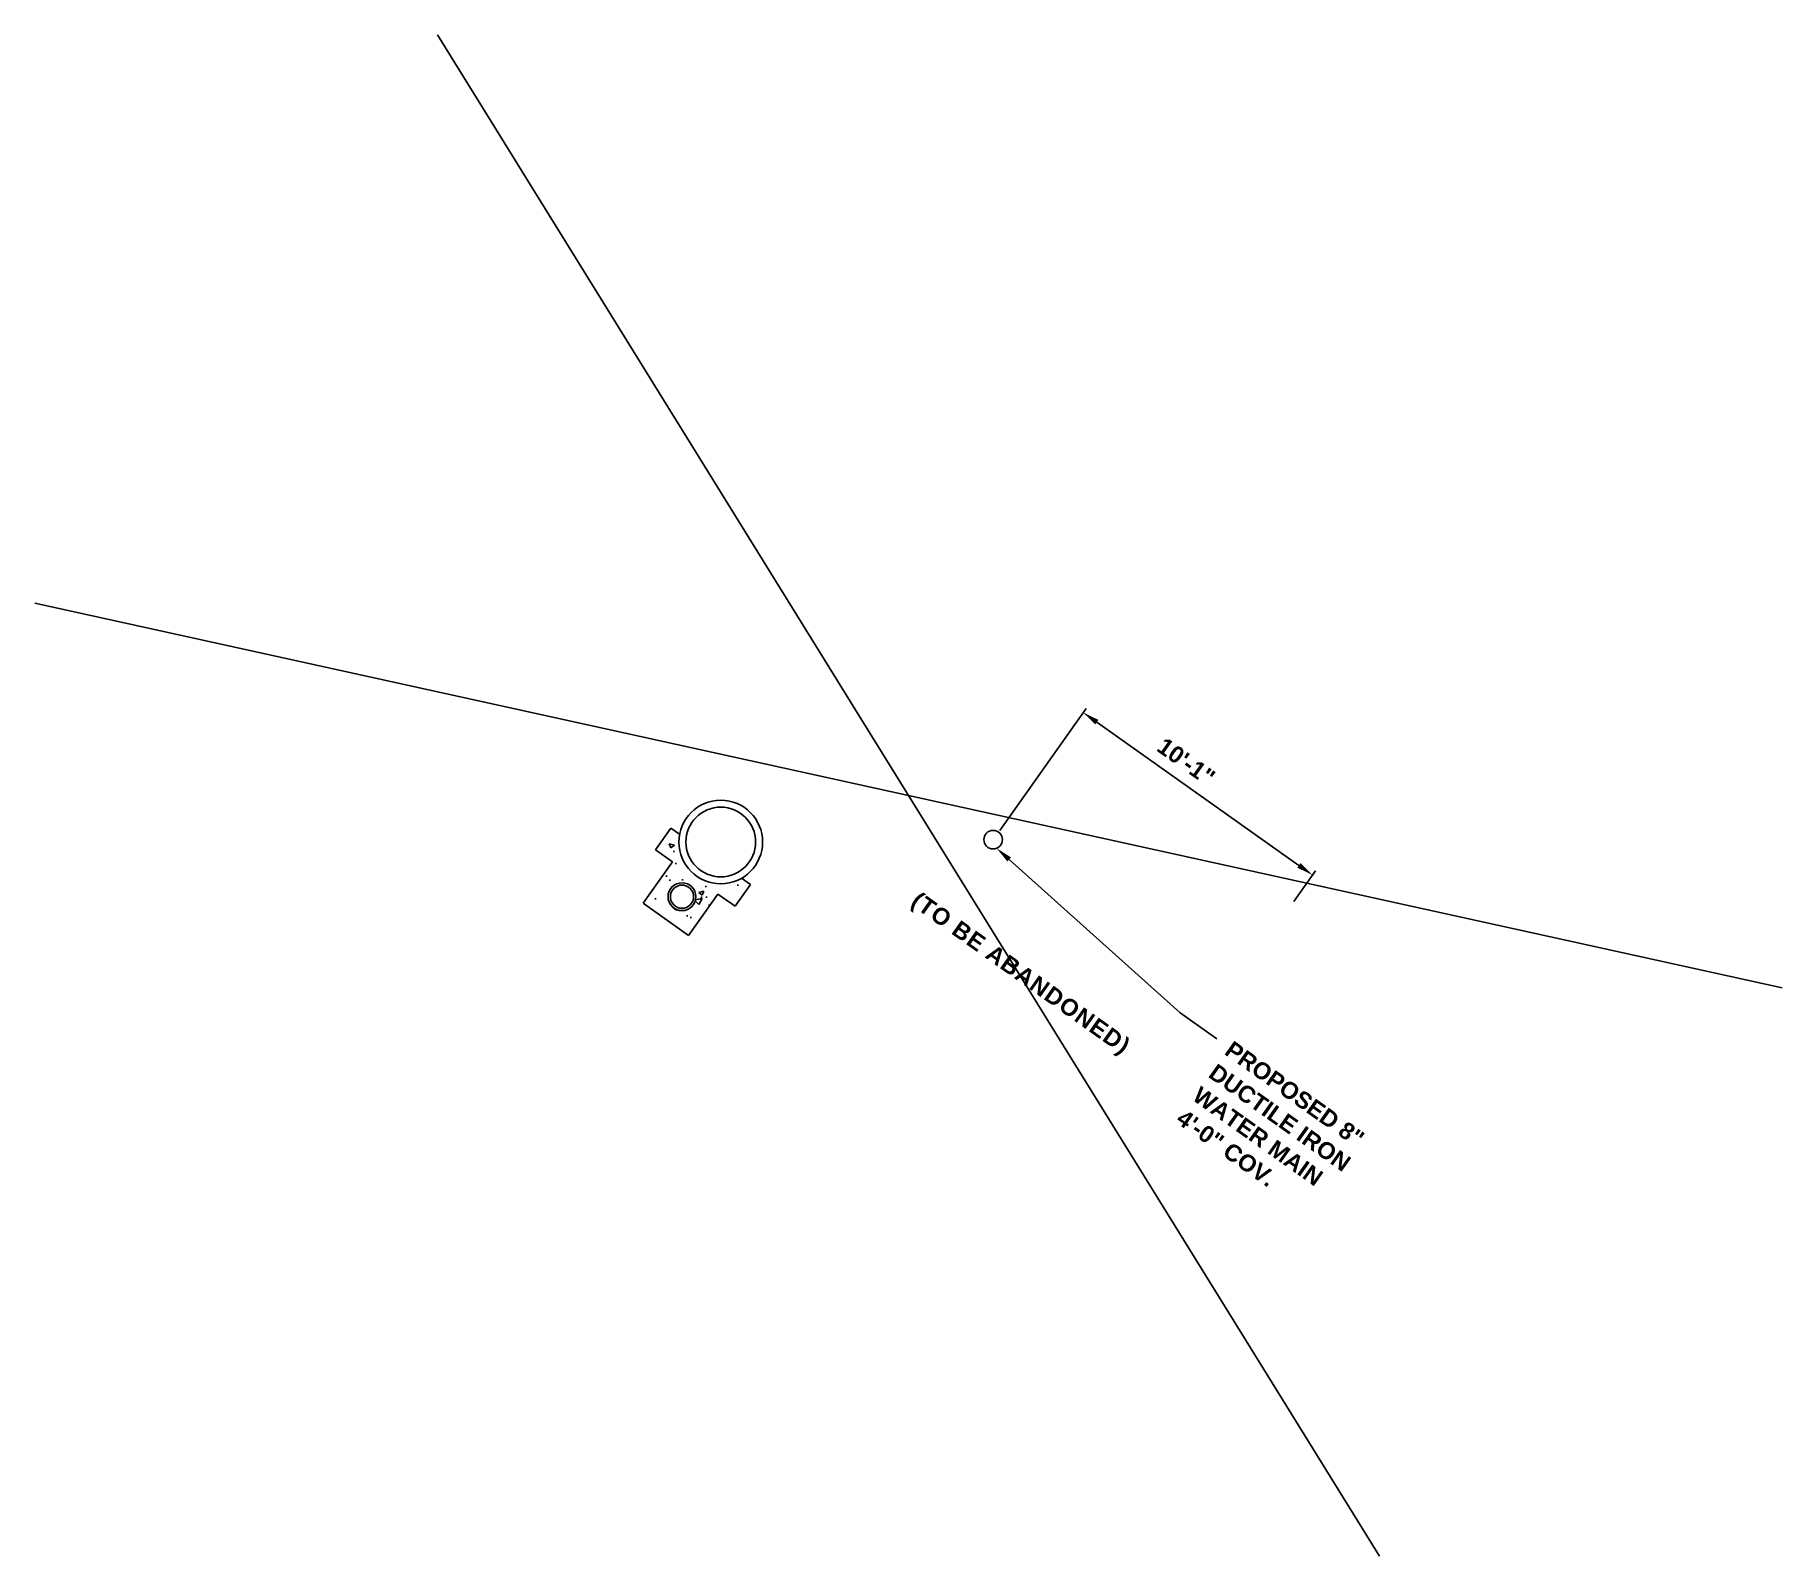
# Model space of a CAD drawing. Header units: feet. Extents: x 0 to 2707995, y 0 to 272563.
# Drawn here: x 2707288.7 to 2707351.4, y 271561.4 to 271615.9 of the extents above; entities that cross this region are included whole.
import ezdxf
from ezdxf import colors
from ezdxf.entities.mleader import LeaderData, LeaderLine
from ezdxf.math import Vec2, Vec3

# ---------------------------------------------------------------- set-up
doc = ezdxf.new("R2010")
doc.units = ezdxf.units.FT
doc.header["$LTSCALE"] = 20
for name, color, linetype in [('AlbertToolLayer', 40, 'Continuous'), ('C-PR-WATER', 4, 'Continuous'), ('C-PR-WATER-ABAND', 3, 'Continuous'), ('C-PR-WATER-TXT', 4, 'Continuous'), ('G-HATCH', 252, 'Continuous'), ('SECTION-UTILITIES', 2, 'Continuous')]:
    doc.layers.add(name, color=color, linetype=linetype)
doc.styles.add('Copy of PROPOSED', font='arialbd.ttf', dxfattribs={"height": 0.6})
doc.styles.add('PROPOSED SECTION', font='arialbd.ttf')
doc.dimstyles.new('Copy of PWD Proposed Section', dxfattribs={"dimtxt": 0.6, "dimasz": 0.6, "dimexe": 0.18, "dimexo": 0.0625, "dimgap": 0.07, "dimtad": 0, "dimdec": 0, "dimlfac": 12, "dimzin": 1, "dimdsep": 46, "dimlunit": 4, "dimtxsty": 'Copy of PROPOSED', "dimcen": 0, "dimclrd": 3, "dimclre": 256, "dimclrt": 3, "dimadec": 1, "dimazin": 0, "dimtfac": 1, "dimtdec": 0, "dimtmove": 2, "dimatfit": 2, "dimfxl": 0.18, "dimfrac": 2, "dimtolj": 1, "dimtzin": 0, "dimlwd": -1, "dimarcsym": 0})

msp = doc.modelspace()

# ---------------------------------------------------------------- texts
at = {"layer": 'C-PR-WATER-ABAND', "insert": (2707320.434, 271585.227, -97.826), "char_height": 0.6, "width": 11.04811, "attachment_point": 1, "rotation": 324.67389, "style": 'PROPOSED SECTION'}
msp.add_mtext('{\\T1.063;(TO BE ABANDONED)}', dxfattribs=at)

# ---------------------------------------------------------------- blocks, each defined once
blk = doc.blocks.new('*D196')
at = {"layer": 'C-PR-WATER-TXT', "lineweight": -2, "transparency": 16777216}
for p, q in [((2707323.31, 271587.389), (2707326.407, 271591.761)), ((2707333.854, 271584.833), (2707334.633, 271585.933))]:
    blk.add_line(p, q, dxfattribs=at)
at = {"layer": 'C-PR-WATER-TXT', "color": 3, "linetype": 'Continuous', "transparency": 16777216}
blk.add_line((2707326.793, 271591.267), (2707334.04, 271586.133), dxfattribs=at)
at = {"layer": 'C-PR-WATER-TXT', "color": 3, "transparency": 16777216}
for points in [[(2707326.735, 271591.185), (2707326.851, 271591.349), (2707326.303, 271591.614)], [(2707333.982, 271586.052), (2707334.097, 271586.215), (2707334.529, 271585.786)]]:
    blk.add_solid(points, dxfattribs=at)
at = {"layer": 'C-PR-WATER-TXT', "color": 3, "transparency": 16777216, "insert": (2707329.997, 271589.851), "char_height": 0.6, "attachment_point": 5, "rotation": 324.68546, "style": 'Copy of PROPOSED'}
blk.add_mtext('\\A1;10\'-1"', dxfattribs=at)

# ---------------------------------------------------------------- dimensions: what is measured, and where the dimension line sits
at = {"layer": 'C-PR-WATER-TXT', "color": 3}
dim = msp.add_linear_dim(base=(2707334.529, 271585.786), p1=(2707323.274, 271587.338), p2=(2707333.818, 271584.782), angle=324.68546, dimstyle='Copy of PWD Proposed Section', override={"dimtxt": 1}, dxfattribs=at)
dim.commit()
dim.dimension.update_dxf_attribs({"geometry": '*D196', "text_midpoint": (2707329.997, 271589.851), "dimtype": 160})

# ---------------------------------------------------------------- hatches: boundary and pattern name
at = {"layer": 'G-HATCH'}
h = msp.add_hatch(dxfattribs=at)
h.set_pattern_fill('AR-CONC', color=256, scale=0.254007, angle=-35.3693)
h.set_pattern_definition([(14.6307, (2707329.7105, 271622.1664), (1.393374, -1.184567), [0.190505, -2.09556]), (319.6307, (2707329.7105, 271622.1664), (0.81856, 1.762), [0.152404, -1.676445]), (65.082, (2707329.8266, 271622.0677), (2.211934, 0.57743), [0.161904, -1.78095]), (10.815, (2707330.0045, 271622.5806), (1.96718, -1.912), [0.28576, -3.14334]), (61.266, (2707330.1685, 271622.4213), (3.36819, 0.64342), [0.24286, -2.67142]), (315.815, (2707330.0045, 271622.5806), (3.36819, 0.64342), [0.2286, -2.51467]), (345.6307, (2707330.1381, 271622.33), (0.644383, -1.711567), [0.190505, -2.09556]), (290.6307, (2707330.1381, 271622.33), (1.57016, 1.14423), [0.152404, -1.676445]), (36.082, (2707330.1918, 271622.1874), (2.214545, -0.567336), [0.161904, -1.78095]), (2.1307, (2707329.7105, 271622.1664), (0.514642, 0.671634), [0, -1.656125, 0, -1.701846, 0, -1.682796]), (332.1307, (2707329.7105, 271622.1664), (1.124793, 0.43014), [0, -0.970306, 0, -1.618024, 0, -0.641367]), (292.1307, (2707329.2486, 271622.49426), (1.072527, -0.831599), [0, -0.635017, 0, -1.981254, 0, -2.62897]), (282.1307, (2707329.0414, 271622.6413), (1.35512, -0.650117), [0, -0.825522, 0, -1.315756, 0, -1.86695])])
h.paths.add_polyline_path([(2707311.447, 271584.841, 1), (2707312.388, 271585.18, 1)], flags=16)
h.paths.add_polyline_path([(2707311.525, 271584.869, 1), (2707312.309, 271585.151, 1)], flags=0)
edge = h.paths.add_edge_path()
edge.add_arc((2707313.307, 271586.971), 1.5, 169.32762, 300.02015, ccw=False)
edge.add_line((2707311.833, 271587.249), (2707311.517, 271587.473))
edge.add_line((2707311.517, 271587.473), (2707310.963, 271586.691))
edge.add_line((2707310.963, 271586.691), (2707311.575, 271586.257))
edge.add_line((2707311.575, 271586.257), (2707310.523, 271584.772))
edge.add_line((2707310.523, 271584.772), (2707312.155, 271583.616))
edge.add_line((2707312.155, 271583.616), (2707313.207, 271585.101))
edge.add_line((2707313.207, 271585.101), (2707313.819, 271584.667))
edge.add_line((2707313.819, 271584.667), (2707314.373, 271585.449))
edge.add_line((2707314.373, 271585.449), (2707314.057, 271585.672))

# ---------------------------------------------------------------- linework, layer by layer
at = {"layer": 'AlbertToolLayer'}
for p, q in [((2707303.15, 271615.909), (2707336.929, 271561.368)), ((2707303.15, 271615.909), (2707336.929, 271561.368)), ((2707351.366, 271581.737), (2707288.714, 271595.539)), ((2707351.366, 271581.737), (2707288.714, 271595.539))]:
    msp.add_line(p, q, dxfattribs=at)
at = {"layer": 'C-PR-WATER', "color": 6, "linetype": 'Continuous'}
msp.add_circle((2707323.074, 271587.055), 0.333, dxfattribs=at)
at = {"layer": 'SECTION-UTILITIES'}
for points in [[(2707311.517, 271587.473), (2707310.963, 271586.691)], [(2707311.833, 271587.249), (2707311.517, 271587.473)], [(2707311.575, 271586.257), (2707310.963, 271586.691)], [(2707311.575, 271586.257), (2707310.523, 271584.772)], [(2707314.373, 271585.449), (2707314.057, 271585.672)], [(2707313.207, 271585.101), (2707312.155, 271583.616)], [(2707313.819, 271584.667), (2707313.207, 271585.101)], [(2707314.373, 271585.449), (2707313.819, 271584.667)], [(2707312.155, 271583.616), (2707310.523, 271584.772)]]:
    msp.add_lwpolyline(points, dxfattribs=at)
for centre, radius in [((2707313.307, 271586.971), 1.5), ((2707313.307, 271586.971), 1.25), ((2707311.917, 271585.01), 0.5), ((2707311.917, 271585.01), 0.416)]:
    msp.add_circle(centre, radius, dxfattribs=at)

msp.set_redraw_order([(e.dxf.handle, doc.entitydb.next_handle()) for e in msp.query("TEXT MTEXT ATTDEF DIMENSION ARC_DIMENSION")])  # texts and dimensions are drawn at this point

# ---------------------------------------------------------------- leaders
at = {"layer": 'C-PR-WATER-TXT'}
ml = msp.add_multileader_mtext('Standard', dxfattribs=at)
ml.set_content('PROPOSED 8" DUCTILE IRON\\PWATER MAIN 4\'-0" COV.', color=256, style='PROPOSED SECTION')
ml.set_leader_properties(color=256)
ml.build(insert=Vec2(0, 0))
ml.multileader.update_dxf_attribs({"dogleg_length": 15, "arrow_head_size": 0.6})
ctx = ml.context
ctx.base_point, ctx.char_height, ctx.arrow_head_size, ctx.landing_gap_size, ctx.plane_origin, ctx.plane_x_axis, ctx.plane_y_axis = Vec3(2707331.095, 271579.913, -97.826), 0.6, 0.6, 0.5, Vec3(2707396.546, 271575.696, -97.826), Vec3(0.815874, -0.578229), Vec3(0.578229, 0.815874)
notes = []
notes.append((ctx, [(0, (1, 1, 0), (2707329.776, 271580.847, -97.826), (0.815874, -0.578229), 1.616, [(0, [(2707323.202, 271586.747, -97.826)], 0, [])])]))
ctx.mtext.insert, ctx.mtext.text_direction, ctx.mtext.rotation, ctx.mtext.width, ctx.mtext.defined_height, ctx.mtext.flow_direction = Vec3(2707331.679, 271579.872, -97.826), Vec3(0.815874, -0.578229), 5.666628, 6.1869, 1.675, 5
for ctx, leaders in notes:
    for number, flags, end, landing, length, lines in leaders:
        leader = LeaderData()
        leader.index, (leader.has_last_leader_line, leader.has_dogleg_vector, leader.attachment_direction) = number, flags
        leader.last_leader_point, leader.dogleg_vector, leader.dogleg_length = Vec3(end), Vec3(landing), length
        for number, points, colour, breaks in lines:
            line = LeaderLine()
            line.index, line.vertices, line.color, line.breaks = number, Vec3.list(points), colors.encode_raw_color(colour), breaks
            leader.lines.append(line)
        ctx.leaders.append(leader)

doc.saveas('drawing.dxf')
